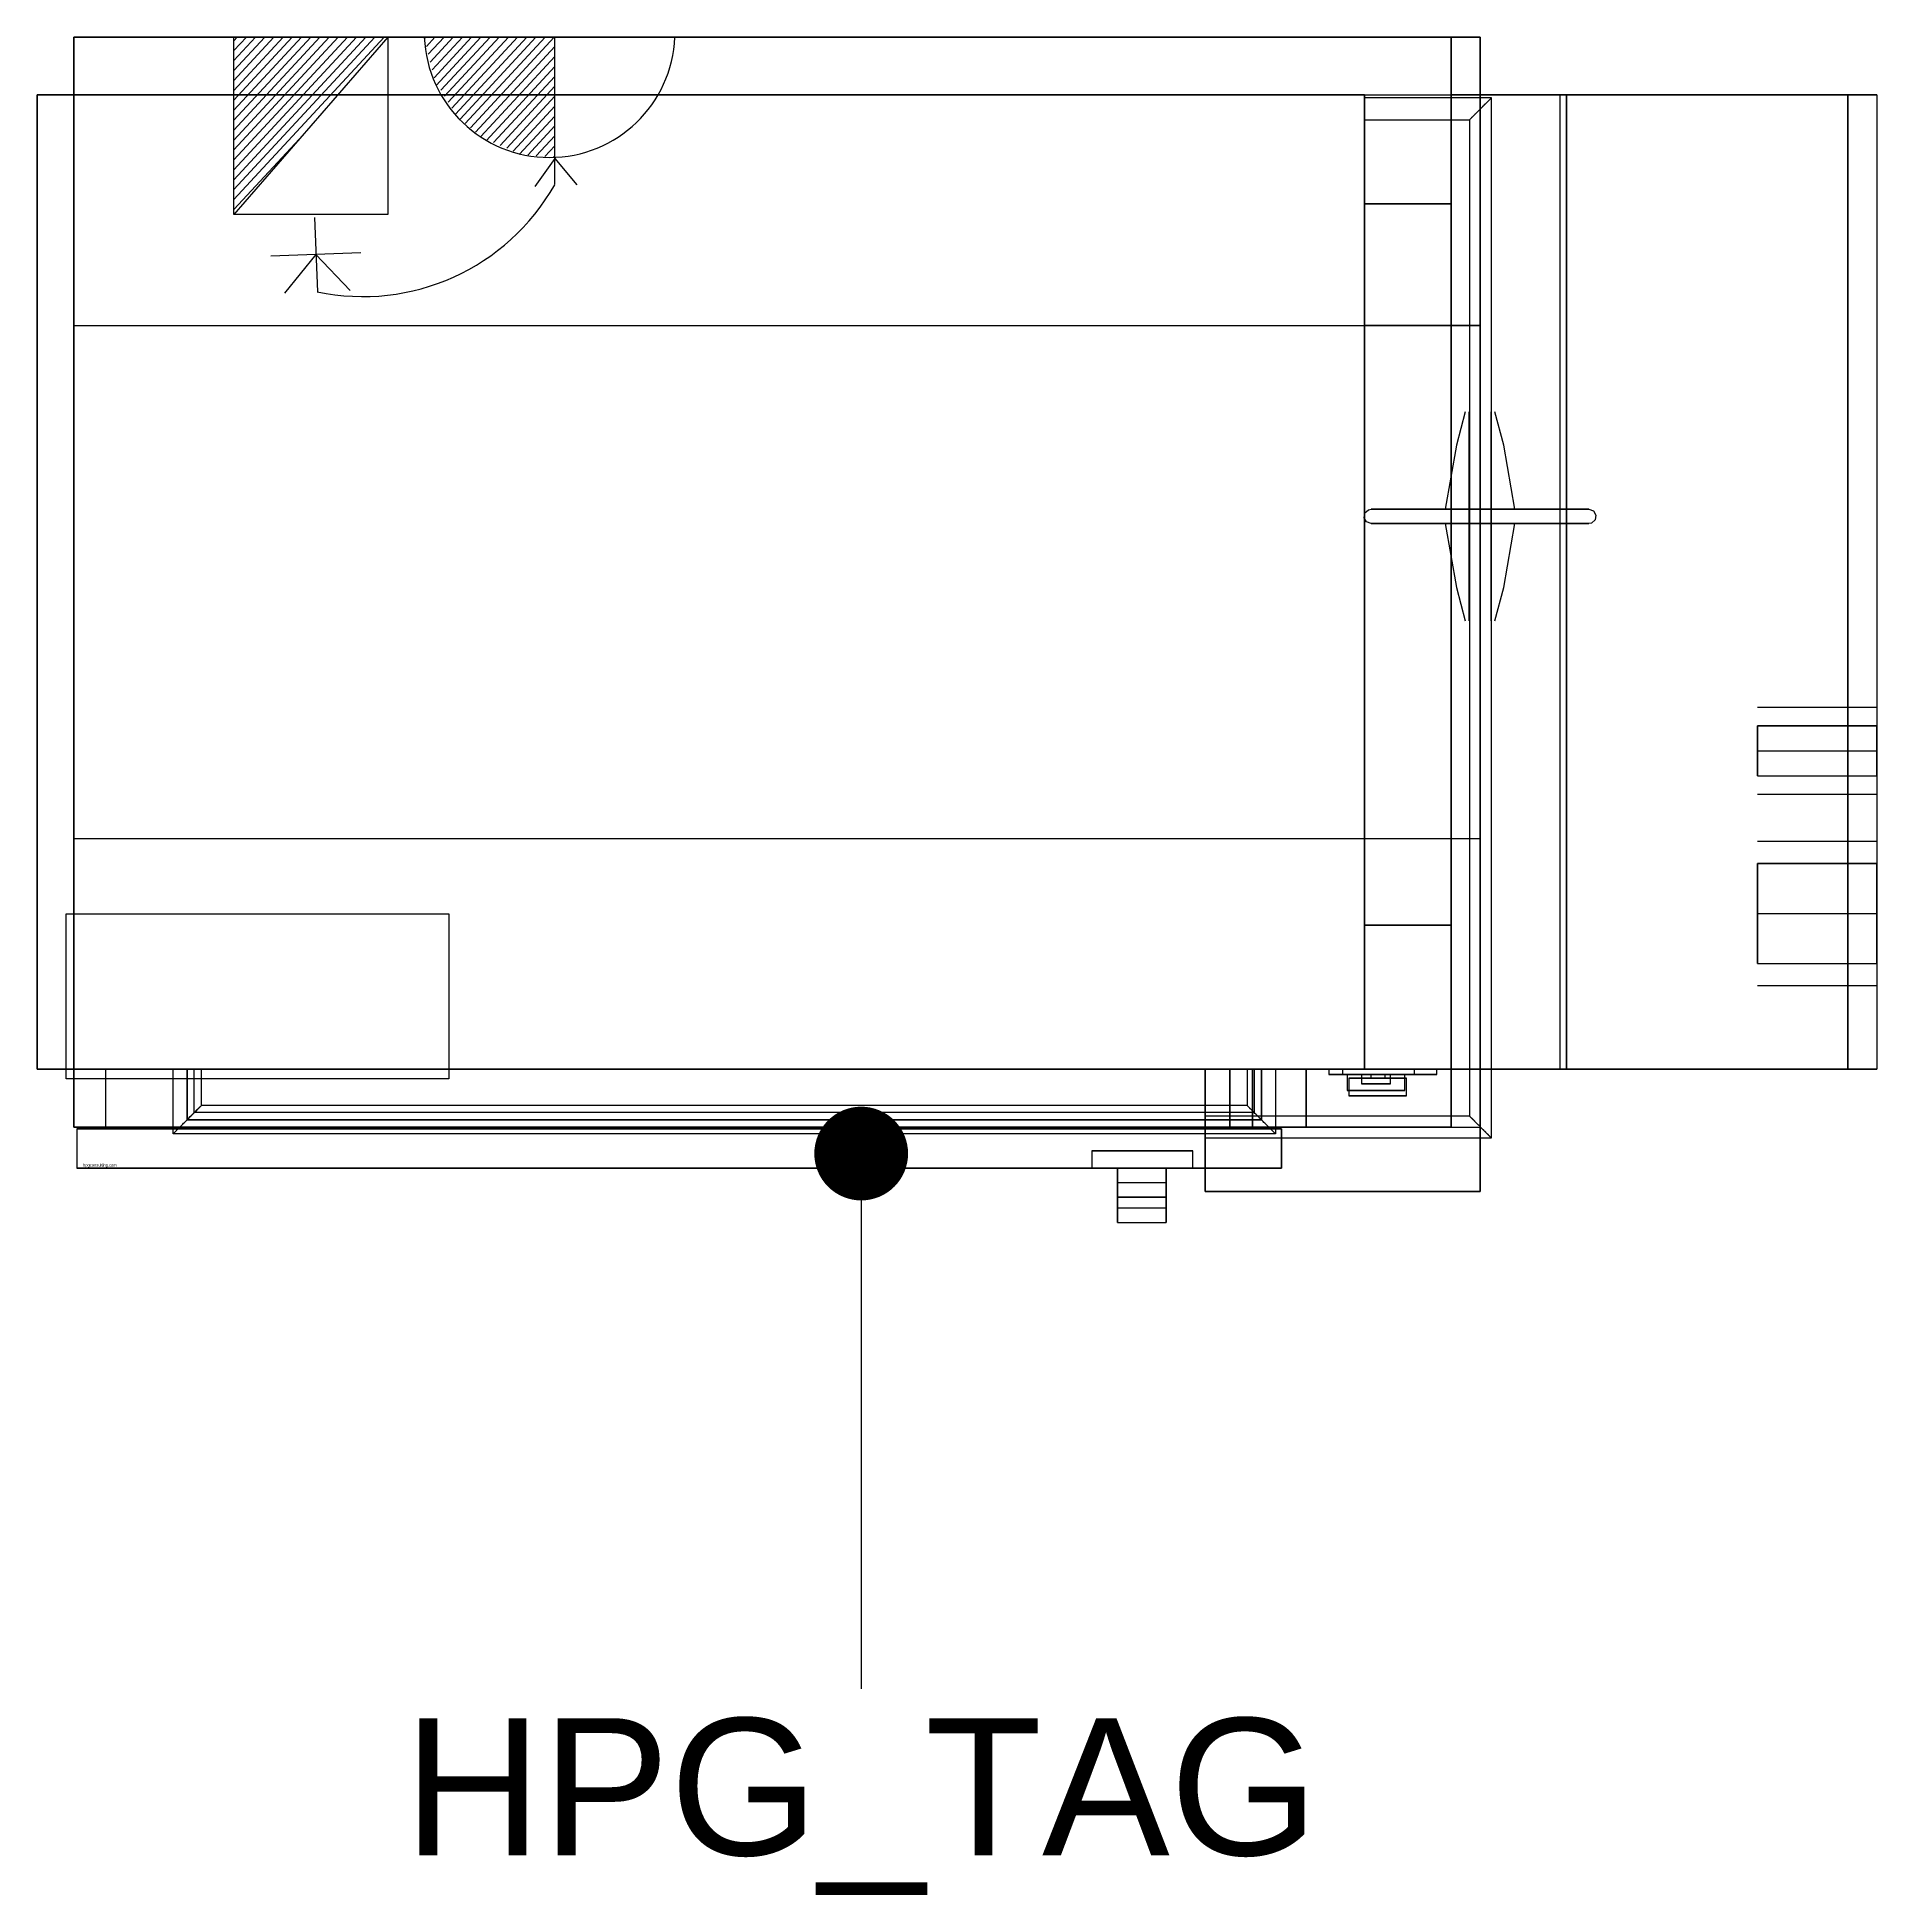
# Model space of a CAD drawing. Header units: millimetres. Extents: x 0 to 1275, y -1288 to 0.
import ezdxf
from ezdxf.enums import TextEntityAlignment as Align

# ---------------------------------------------------------------- set-up
doc = ezdxf.new("R2010")
doc.units = ezdxf.units.MM
doc.header["$LTSCALE"] = 1000
doc.header["$MEASUREMENT"] = 0
doc.linetypes.add('1', pattern=[0])
doc.layers.get('0').update_dxf_attribs({"linetype": '1'})
doc.layers.add('HPG Electrical', color=7, linetype='Continuous', true_color=0x0097b5)
doc.layers.add('HPG Equipment', color=20, linetype='Continuous')
doc.layers.add('HPG Equipment Code', color=130, linetype='Continuous')
doc.styles.add('ARIAL', font='arial.ttf')
doc.dimstyles.new('DIM-100', dxfattribs={"dimtxt": 125, "dimasz": 66, "dimexe": 1, "dimexo": 0, "dimgap": 0, "dimtad": 0, "dimtih": 1, "dimtoh": 1, "dimdec": 0, "dimrnd": 10, "dimzin": 3, "dimdsep": 46, "dimtxsty": 'ARIAL', "dimblk": 'OBLIQUE', "dimcen": 1, "dimdle": 1, "dimclrd": 256, "dimclre": 256, "dimclrt": 256, "dimazin": 0, "dimtfac": 1, "dimtdec": 0, "dimtofl": 0, "dimtmove": 0, "dimatfit": 3, "dimldrblk": 'OPEN', "dimfxl": 1, "dimtfill": 1, "dimtolj": 1, "dimtzin": 0, "dimarcsym": 0})

# ---------------------------------------------------------------- blocks, each defined once
blk = doc.blocks.new('_Oblique')
at = {"color": 0, "linetype": 'ByBlock', "lineweight": -2}
blk.add_line((-0.5, -0.5), (0.5, 0.5), dxfattribs=at)
blk = doc.blocks.new('A$C59D666D6')
at = {"layer": 'HPG Electrical'}
h = blk.add_hatch(dxfattribs=at)
h.set_pattern_fill('ANSI31', color=256, scale=56.502556, angle=722.2607, style=0)
h.set_pattern_definition([(47.260734, (-49574.94, -11972.2184), (-5.1872854, 4.7932755), [])])
h.paths.add_polyline_path([(175, 0), (336.1, 185.9), (336.1, 0)])
h = blk.add_hatch(dxfattribs=at)
h.set_pattern_fill('ANSI31', color=256, scale=56.502556, angle=722.2607, style=0)
h.set_pattern_definition([(47.260734, (-49816.5425, -12509.0525), (-5.1872854, 4.7932755), [])])
edge = h.paths.add_edge_path()
edge.add_line((0, 0), (0, 126))
edge.add_line((0, 126), (39.1, 122.9))
edge.add_line((38.9, 121.3), (70.7, 107.7))
edge.add_line((71.6, 108.8), (101.8, 83.9))
edge.add_line((101.8, 83.9), (121.1, 52.6))
edge.add_line((123.8, 53.2), (136.7, 0.7))
edge.add_line((136.7, 0), (0, 0))
for p, q in [((250.2, 227.9), (214.3, 265.5)), ((250.2, 227.9), (283.1, 268.2)), ((0, 127.1), (20.9, 156.7)), ((0, 127.1), (-23.2, 154.9)), ((0, 154.6), (0, 0)), ((175, 0), (-175, 0))]:
    blk.add_line(p, q, dxfattribs=at)
for points in [[(251.8, 188.9), (248.7, 266.8)], [(203, 226), (297.5, 229.7)], [(175, 0), (175, 185.9), (336.1, 185.9), (336.1, 0), (175, 0), (336.1, 185.9)], [(175, 0), (336.1, 185.9), (336.1, 0), (175, 0)]]:
    blk.add_lwpolyline(points, dxfattribs=at)
for centre, radius, start, end in [((200.8, 41.3), 230.6, 77.9966, 150.5464), ((5.4, -5.3), 131.4, 2.3079, 177.6921)]:
    blk.add_arc(centre, radius, start, end, dxfattribs=at)

msp = doc.modelspace()

# ---------------------------------------------------------------- linework, layer by layer
at = {"layer": 'HPG Equipment'}
for p, q in [((25.5, 0), (25.5, -200)), ((25.5, -755.6), (25.5, 0)), ((1000, 0), (25.5, 0)), ((25.5, 0), (1000, 0)), ((980, 0), (25.5, 0)), ((25.5, 0), (25.5, -755.6)), ((25.5, -755.6), (25.5, 0)), ((25.5, 0), (980, 0)), ((980, -755.6), (980, 0)), ((980, 0), (980, -755.6)), ((1000, 0), (1000, -755.6)), ((1000, -200), (1000, 0)), ((920, -40), (0, -40)), ((0, -40), (0, -715.6)), ((0, -715.6), (0, -40)), ((0, -40), (920, -40)), ((0, -40), (0, -40)), ((25.5, -200), (25.5, -40)), ((25.5, -40), (25.5, -715.6)), ((25.5, -40), (1000, -40)), ((25.5, -40), (1000, -40)), ((920, -200), (920, -40)), ((920, -40), (920, -200)), ((920, -40), (920, -40)), ((1007.9, -42.1), (920, -42.1)), ((920, -57.3), (920, -42.1)), ((920, -42.1), (920, -57.3)), ((1060, -40), (980, -40)), ((980, -40), (980, -40)), ((980, -40), (1060, -40)), ((980, -40), (980, -715.6)), ((980, -40), (980, -715.6)), ((1000, -715.6), (1000, -40)), ((1000, -40), (1000, -200)), ((1055.2, -40), (1000, -40)), ((1000, -40), (1000, -40)), ((1000, -40), (1055.2, -40)), ((1000, -40), (1000, -715.6)), ((1000, -40), (1000, -715.6)), ((1000, -40), (1055.2, -40)), ((1055.2, -40), (1000, -40)), ((1000, -40), (1000, -40)), ((1000, -715.6), (1000, -40)), ((1000, -40), (1000, -715.6)), ((1007.9, -763.2), (1007.9, -42.1)), ((1255, -40), (1055.2, -40)), ((1055.2, -40), (1255, -40)), ((1055.2, -40), (1055.2, -715.6)), ((1055.2, -40), (1055.2, -715.6)), ((1055.2, -40), (1255, -40)), ((1255, -40), (1055.2, -40)), ((1055.2, -40), (1055.2, -715.6)), ((1055.2, -40), (1055.2, -715.6)), ((1060, -40), (1275, -40)), ((1275, -40), (1060, -40)), ((1060, -715.6), (1060, -40)), ((1060, -40), (1060, -715.6)), ((1255, -715.6), (1255, -40)), ((1255, -40), (1255, -715.6)), ((1255, -40), (1255, -715.6)), ((1255, -40), (1255, -715.6)), ((1275, -40), (1275, -715.6)), ((1275, -40), (1275, -715.6)), ((920, -57.3), (992.7, -57.3)), ((992.7, -57.3), (992.7, -748)), ((920, -615.6), (920, -115.6)), ((920, -115.6), (980, -115.6)), ((980, -115.6), (920, -115.6)), ((920, -115.6), (920, -615.6)), ((920, -115.6), (920, -115.6)), ((980, -115.6), (980, -200)), ((980, -200), (980, -115.6)), ((980, -115.6), (980, -115.6)), ((25.5, -200), (1000, -200)), ((25.5, -200), (1000, -200)), ((980, -200), (920, -200)), ((920, -200), (980, -200)), ((920, -200), (920, -200)), ((1000, -200), (920, -200)), ((920, -200), (920, -715.6)), ((920, -715.6), (920, -200)), ((920, -200), (1000, -200)), ((1000, -200), (920, -200)), ((920, -200), (920, -715.6)), ((920, -715.6), (920, -200)), ((920, -200), (1000, -200)), ((980, -200), (980, -200)), ((1000, -800.3), (1000, -200)), ((1000, -200), (1000, -800.3)), ((1000, -800.3), (1000, -200)), ((1000, -200), (1000, -800.3)), ((989.8, -259.8), (983.6, -282.9)), ((992.2, -259.8), (992.2, -404.6)), ((1007.8, -404.6), (1007.8, -259.8)), ((1016.4, -282.9), (1010.2, -259.8)), ((983.6, -282.9), (975.8, -327.2)), ((1024.2, -327.2), (1016.4, -282.9)), ((919.7, -333.2), (920.2, -329.8)), ((921.4, -336.1), (919.7, -333.2)), ((920.2, -329.8), (922.7, -327.6)), ((922.7, -327.6), (924.6, -327.2)), ((924.6, -327.2), (925.8, -327.2)), ((925.4, -327.2), (924.6, -327.2)), ((928.6, -327.2), (925.4, -327.2)), ((925.8, -327.2), (929.3, -327.2)), ((934, -327.2), (928.6, -327.2)), ((929.3, -327.2), (935, -327.2)), ((941.5, -327.2), (934, -327.2)), ((935, -327.2), (942.8, -327.2)), ((950.8, -327.2), (941.5, -327.2)), ((942.8, -327.2), (952.4, -327.2)), ((961.7, -327.2), (950.8, -327.2)), ((952.4, -327.2), (963.5, -327.2)), ((973.8, -327.2), (961.7, -327.2)), ((963.5, -327.2), (975.8, -327.2)), ((986.7, -327.2), (973.8, -327.2)), ((975.8, -327.2), (988.8, -327.2)), ((1000, -327.2), (986.7, -327.2)), ((988.8, -327.2), (1000, -327.2)), ((1011.2, -327.2), (1000, -327.2)), ((1000, -327.2), (1013.3, -327.2)), ((1024.2, -327.2), (1011.2, -327.2)), ((1013.3, -327.2), (1026.2, -327.2)), ((1036.5, -327.2), (1024.2, -327.2)), ((1026.2, -327.2), (1038.3, -327.2)), ((1047.6, -327.2), (1036.5, -327.2)), ((1038.3, -327.2), (1049.2, -327.2)), ((1057.2, -327.2), (1047.6, -327.2)), ((1049.2, -327.2), (1058.5, -327.2)), ((1065, -327.2), (1057.2, -327.2)), ((1058.5, -327.2), (1066, -327.2)), ((1070.7, -327.2), (1065, -327.2)), ((1066, -327.2), (1071.4, -327.2)), ((1074.2, -327.2), (1070.7, -327.2)), ((1071.4, -327.2), (1074.6, -327.2)), ((1075.4, -327.2), (1074.2, -327.2)), ((1074.6, -327.2), (1075.4, -327.2)), ((1075.4, -327.2), (1078.6, -328.4)), ((1079.8, -334.6), (1077.3, -336.9)), ((1078.6, -328.4), (1080.3, -331.3)), ((1080.3, -331.3), (1079.8, -334.6)), ((924.6, -337.2), (921.4, -336.1)), ((924.6, -337.2), (925.8, -337.2)), ((925.4, -337.2), (924.6, -337.2)), ((928.6, -337.2), (925.4, -337.2)), ((925.8, -337.2), (929.3, -337.2)), ((934, -337.2), (928.6, -337.2)), ((929.3, -337.2), (935, -337.2)), ((941.5, -337.2), (934, -337.2)), ((935, -337.2), (942.8, -337.2)), ((950.8, -337.2), (941.5, -337.2)), ((942.8, -337.2), (952.4, -337.2)), ((961.7, -337.2), (950.8, -337.2)), ((952.4, -337.2), (963.5, -337.2)), ((973.8, -337.2), (961.7, -337.2)), ((963.5, -337.2), (975.8, -337.2)), ((986.7, -337.2), (973.8, -337.2)), ((975.8, -337.2), (983.6, -381.5)), ((975.8, -337.2), (988.8, -337.2)), ((1000, -337.2), (986.7, -337.2)), ((988.8, -337.2), (1000, -337.2)), ((1011.2, -337.2), (1000, -337.2)), ((1000, -337.2), (1013.3, -337.2)), ((1024.2, -337.2), (1011.2, -337.2)), ((1013.3, -337.2), (1026.2, -337.2)), ((1016.4, -381.5), (1024.2, -337.2)), ((1036.5, -337.2), (1024.2, -337.2)), ((1026.2, -337.2), (1038.3, -337.2)), ((1047.6, -337.2), (1036.5, -337.2)), ((1038.3, -337.2), (1049.2, -337.2)), ((1057.2, -337.2), (1047.6, -337.2)), ((1049.2, -337.2), (1058.5, -337.2)), ((1065, -337.2), (1057.2, -337.2)), ((1058.5, -337.2), (1066, -337.2)), ((1070.7, -337.2), (1065, -337.2)), ((1066, -337.2), (1071.4, -337.2)), ((1074.2, -337.2), (1070.7, -337.2)), ((1071.4, -337.2), (1074.6, -337.2)), ((1075.4, -337.2), (1074.2, -337.2)), ((1074.6, -337.2), (1075.4, -337.2)), ((1077.3, -336.9), (1075.4, -337.2)), ((983.6, -381.5), (989.8, -404.6)), ((1010.2, -404.6), (1016.4, -381.5)), ((1255, -464.8), (1192.3, -464.8)), ((1275, -464.8), (1255, -464.8)), ((1192.3, -477.5), (1192.3, -477.5)), ((1192.3, -477.5), (1192.3, -494.8)), ((1192.3, -494.8), (1192.3, -477.5)), ((1255, -477.5), (1192.3, -477.5)), ((1192.3, -477.5), (1255, -477.5)), ((1255, -494.8), (1255, -477.5)), ((1255, -477.5), (1255, -477.5)), ((1255, -477.5), (1255, -494.8)), ((1275, -477.5), (1255, -477.5)), ((1255, -477.5), (1275, -477.5)), ((1255, -477.5), (1255, -494.8)), ((1255, -494.8), (1255, -477.5)), ((1255, -477.5), (1255, -477.5)), ((1275, -477.5), (1275, -494.8)), ((1275, -494.8), (1275, -477.5)), ((1275, -477.5), (1275, -477.5)), ((1192.3, -494.8), (1192.3, -494.8)), ((1192.3, -494.8), (1192.3, -494.8)), ((1192.3, -494.8), (1192.3, -512.1)), ((1192.3, -512.1), (1192.3, -494.8)), ((1192.3, -494.8), (1255, -494.8)), ((1192.3, -494.8), (1255, -494.8)), ((1255, -494.8), (1255, -494.8)), ((1255, -494.8), (1255, -494.8)), ((1255, -494.8), (1255, -512.1)), ((1255, -512.1), (1255, -494.8)), ((1255, -494.8), (1275, -494.8)), ((1255, -494.8), (1275, -494.8)), ((1255, -494.8), (1255, -494.8)), ((1255, -494.8), (1255, -494.8)), ((1255, -494.8), (1255, -512.1)), ((1255, -512.1), (1255, -494.8)), ((1275, -494.8), (1275, -494.8)), ((1275, -494.8), (1275, -494.8)), ((1275, -494.8), (1275, -512.1)), ((1275, -512.1), (1275, -494.8)), ((1192.3, -512.1), (1192.3, -512.1)), ((1192.3, -512.1), (1255, -512.1)), ((1192.3, -512.1), (1255, -512.1)), ((1255, -512.1), (1255, -512.1)), ((1255, -512.1), (1275, -512.1)), ((1255, -512.1), (1275, -512.1)), ((1255, -512.1), (1255, -512.1)), ((1275, -512.1), (1275, -512.1)), ((1192.3, -524.8), (1255, -524.8)), ((1255, -524.8), (1275, -524.8)), ((25.5, -715.6), (25.5, -555.6)), ((25.5, -555.6), (25.5, -755.6)), ((25.5, -555.6), (1000, -555.6)), ((25.5, -555.6), (1000, -555.6)), ((1000, -755.6), (1000, -555.6)), ((1000, -555.6), (1000, -715.6)), ((1255, -557.6), (1192.3, -557.6)), ((1275, -557.6), (1255, -557.6)), ((1192.3, -573), (1192.3, -573)), ((1192.3, -573), (1192.3, -607.6)), ((1192.3, -607.6), (1192.3, -573)), ((1255, -573), (1192.3, -573)), ((1192.3, -573), (1255, -573)), ((1255, -607.6), (1255, -573)), ((1255, -573), (1255, -573)), ((1255, -573), (1255, -607.6)), ((1275, -573), (1255, -573)), ((1255, -573), (1275, -573)), ((1255, -573), (1255, -607.6)), ((1255, -607.6), (1255, -573)), ((1255, -573), (1255, -573)), ((1275, -573), (1275, -607.6)), ((1275, -607.6), (1275, -573)), ((1275, -573), (1275, -573)), ((20.2, -722.2), (20.2, -607.9)), ((20.2, -607.9), (285.4, -607.9)), ((285.4, -607.9), (285.4, -722.2)), ((980, -615.6), (920, -615.6)), ((920, -615.6), (980, -615.6)), ((980, -715.6), (980, -615.6)), ((980, -615.6), (980, -715.6)), ((980, -615.6), (980, -615.6)), ((1192.3, -607.6), (1192.3, -607.6)), ((1192.3, -607.6), (1192.3, -607.6)), ((1192.3, -607.6), (1192.3, -642.3)), ((1192.3, -642.3), (1192.3, -607.6)), ((1192.3, -607.6), (1255, -607.6)), ((1192.3, -607.6), (1255, -607.6)), ((1255, -607.6), (1255, -607.6)), ((1255, -607.6), (1255, -607.6)), ((1255, -607.6), (1255, -642.3)), ((1255, -642.3), (1255, -607.6)), ((1255, -607.6), (1275, -607.6)), ((1255, -607.6), (1275, -607.6)), ((1255, -607.6), (1255, -607.6)), ((1255, -607.6), (1255, -607.6)), ((1255, -607.6), (1255, -642.3)), ((1255, -642.3), (1255, -607.6)), ((1275, -607.6), (1275, -607.6)), ((1275, -607.6), (1275, -607.6)), ((1275, -607.6), (1275, -642.3)), ((1275, -642.3), (1275, -607.6)), ((1192.3, -642.3), (1192.3, -642.3)), ((1192.3, -642.3), (1255, -642.3)), ((1192.3, -642.3), (1255, -642.3)), ((1255, -642.3), (1255, -642.3)), ((1255, -642.3), (1275, -642.3)), ((1255, -642.3), (1275, -642.3)), ((1255, -642.3), (1255, -642.3)), ((1275, -642.3), (1275, -642.3)), ((1192.3, -657.6), (1255, -657.6)), ((1255, -657.6), (1275, -657.6)), ((0, -715.6), (980, -715.6)), ((980, -715.6), (0, -715.6)), ((0, -715.6), (0, -715.6)), ((25.5, -715.6), (1000, -715.6)), ((25.5, -715.6), (1000, -715.6)), ((842.4, -715.6), (47.4, -715.6)), ((47.4, -715.6), (47.4, -715.6)), ((47.4, -715.6), (842.4, -715.6)), ((47.4, -715.6), (47.4, -756.8)), ((47.4, -715.6), (47.4, -756.8)), ((103.9, -715.6), (94.2, -715.6)), ((94.2, -715.6), (98.9, -715.6)), ((94.2, -760.3), (94.2, -715.6)), ((98.9, -715.6), (108.9, -715.6)), ((113.9, -715.6), (103.9, -715.6)), ((108.9, -715.6), (104, -715.6)), ((104, -715.6), (113.9, -715.6)), ((104, -715.6), (104, -750.6)), ((104, -750.6), (104, -715.6)), ((108.9, -745.6), (108.9, -715.6)), ((108.9, -745.6), (108.9, -715.6)), ((113.9, -740.6), (113.9, -715.6)), ((809.5, -715.6), (809.5, -800.3)), ((920, -715.6), (809.5, -715.6)), ((809.5, -715.6), (920, -715.6)), ((809.5, -800.3), (809.5, -715.6)), ((920, -715.6), (809.5, -715.6)), ((809.5, -715.6), (809.5, -800.3)), ((809.5, -800.3), (809.5, -715.6)), ((809.5, -715.6), (920, -715.6)), ((879.5, -715.6), (826.5, -715.6)), ((826.5, -715.6), (826.5, -755.6)), ((826.5, -755.6), (826.5, -715.6)), ((826.5, -715.6), (879.5, -715.6)), ((838.5, -715.6), (838.5, -740.6)), ((848.5, -715.6), (838.5, -715.6)), ((838.5, -715.6), (848.5, -715.6)), ((842.4, -715.6), (842.4, -715.6)), ((842.4, -756.8), (842.4, -715.6)), ((842.4, -715.6), (842.4, -756.8)), ((843.5, -715.6), (843.5, -745.6)), ((848.5, -715.6), (843.5, -715.6)), ((843.5, -715.6), (853.5, -715.6)), ((843.5, -715.6), (843.5, -745.6)), ((848.5, -715.6), (858.2, -715.6)), ((848.5, -750.6), (848.5, -715.6)), ((848.5, -715.6), (848.5, -750.6)), ((853.5, -715.6), (858.2, -715.6)), ((858.2, -715.6), (858.2, -760.3)), ((879.5, -755.6), (879.5, -715.6)), ((879.5, -715.6), (879.5, -755.6)), ((895.1, -715.6), (895.1, -719.1)), ((905.1, -715.6), (895.1, -715.6)), ((895.1, -715.6), (905.1, -715.6)), ((905.1, -719.1), (895.1, -719.1)), ((895.1, -719.1), (905.1, -719.1)), ((904.6, -715.6), (904.6, -719.1)), ((954.6, -715.6), (904.6, -715.6)), ((904.6, -715.6), (954.6, -715.6)), ((954.6, -719.1), (904.6, -719.1)), ((904.6, -719.1), (954.6, -719.1)), ((960.1, -715.6), (905.1, -715.6)), ((905.1, -715.6), (960.1, -715.6)), ((960.1, -719.1), (905.1, -719.1)), ((905.1, -719.1), (960.1, -719.1)), ((907.9, -719.1), (907.9, -730.2)), ((947.9, -719.1), (907.9, -719.1)), ((907.9, -719.1), (947.9, -719.1)), ((917.9, -719.1), (917.9, -725.7)), ((937.9, -719.1), (917.9, -719.1)), ((917.9, -719.1), (937.9, -719.1)), ((924.3, -719.1), (924.3, -721.8)), ((934.3, -719.1), (924.3, -719.1)), ((924.3, -719.1), (934.3, -719.1)), ((934.3, -721.8), (934.3, -719.1)), ((937.9, -725.7), (937.9, -719.1)), ((947.9, -730.2), (947.9, -719.1)), ((954.6, -719.1), (954.6, -715.6)), ((960.1, -715.6), (970.1, -715.6)), ((970.1, -715.6), (960.1, -715.6)), ((960.1, -719.1), (970.1, -719.1)), ((970.1, -719.1), (960.1, -719.1)), ((970.1, -719.1), (970.1, -715.6)), ((980, -715.6), (980, -715.6)), ((1060, -715.6), (980, -715.6)), ((980, -715.6), (980, -715.6)), ((980, -715.6), (1060, -715.6)), ((1055.2, -715.6), (1000, -715.6)), ((1000, -715.6), (1000, -715.6)), ((1000, -715.6), (1055.2, -715.6)), ((1000, -715.6), (1000, -715.6)), ((1000, -715.6), (1055.2, -715.6)), ((1055.2, -715.6), (1000, -715.6)), ((1255, -715.6), (1055.2, -715.6)), ((1055.2, -715.6), (1255, -715.6)), ((1055.2, -715.6), (1255, -715.6)), ((1255, -715.6), (1055.2, -715.6)), ((1060, -715.6), (1275, -715.6)), ((1275, -715.6), (1060, -715.6)), ((1255, -715.6), (1255, -715.6)), ((1255, -715.6), (1255, -715.6)), ((1275, -715.6), (1275, -715.6)), ((285.4, -722.2), (20.2, -722.2)), ((947.9, -730.2), (907.9, -730.2)), ((907.9, -730.2), (947.9, -730.2)), ((909.1, -721.8), (909.1, -734.1)), ((949.1, -721.8), (909.1, -721.8)), ((909.1, -721.8), (949.1, -721.8)), ((937.9, -725.7), (917.9, -725.7)), ((917.9, -725.7), (937.9, -725.7)), ((934.3, -721.8), (924.3, -721.8)), ((924.3, -721.8), (934.3, -721.8)), ((949.1, -734.1), (949.1, -721.8)), ((843.5, -745.6), (108.9, -745.6)), ((843.5, -745.6), (108.9, -745.6)), ((838.5, -740.6), (113.9, -740.6)), ((949.1, -734.1), (909.1, -734.1)), ((909.1, -734.1), (949.1, -734.1)), ((25.5, -755.6), (1000, -755.6)), ((25.5, -755.6), (1000, -755.6)), ((25.5, -755.6), (980, -755.6)), ((980, -755.6), (25.5, -755.6)), ((862.4, -756.8), (27.4, -756.8)), ((27.4, -756.8), (27.4, -756.8)), ((27.4, -756.8), (862.4, -756.8)), ((27.4, -756.8), (27.4, -784.2)), ((27.4, -756.8), (27.4, -784.2)), ((842.4, -756.8), (47.4, -756.8)), ((47.4, -756.8), (47.4, -756.8)), ((47.4, -756.8), (842.4, -756.8)), ((152.7, -755.6), (78.9, -755.6)), ((78.9, -755.6), (163.9, -755.6)), ((78.9, -755.6), (78.9, -756.2)), ((78.9, -755.6), (78.9, -756.2)), ((163.9, -756.2), (78.9, -756.2)), ((78.9, -756.2), (152.7, -756.2)), ((104, -750.6), (848.5, -750.6)), ((848.5, -750.6), (104, -750.6)), ((202.7, -755.6), (152.7, -755.6)), ((152.7, -755.6), (152.7, -756.2)), ((152.7, -755.6), (152.7, -756.2)), ((152.7, -756.2), (202.7, -756.2)), ((163.9, -755.6), (202.7, -755.6)), ((163.9, -756.2), (163.9, -755.6)), ((163.9, -755.6), (163.9, -756.2)), ((202.7, -756.2), (163.9, -756.2)), ((202.7, -755.6), (202.7, -756.2)), ((202.7, -755.6), (202.7, -756.2)), ((992.7, -748), (809.5, -748)), ((809.5, -748), (809.5, -763.2)), ((809.5, -763.2), (809.5, -748)), ((826.5, -755.6), (879.5, -755.6)), ((879.5, -755.6), (826.5, -755.6)), ((842.4, -756.8), (842.4, -756.8)), ((862.4, -756.8), (862.4, -756.8)), ((862.4, -784.2), (862.4, -756.8)), ((862.4, -756.8), (862.4, -784.2)), ((858.2, -760.3), (94.2, -760.3)), ((731, -772.2), (731, -784.2)), ((741, -772.2), (731, -772.2)), ((731, -772.2), (731, -772.2)), ((731, -772.2), (741, -772.2)), ((791, -772.2), (741, -772.2)), ((741, -772.2), (791, -772.2)), ((791, -772.2), (801, -772.2)), ((801, -772.2), (791, -772.2)), ((801, -784.2), (801, -772.2)), ((801, -772.2), (801, -772.2)), ((809.5, -763.2), (1007.9, -763.2)), ((862.4, -784.2), (27.4, -784.2)), ((27.4, -784.2), (27.4, -784.2)), ((27.4, -784.2), (862.4, -784.2)), ((741, -784.2), (731, -784.2)), ((731, -784.2), (731, -784.2)), ((731, -784.2), (741, -784.2)), ((791, -784.2), (741, -784.2)), ((741, -784.2), (791, -784.2)), ((748.7, -804.2), (748.7, -784.2)), ((748.7, -784.2), (748.7, -794.2)), ((748.7, -794.2), (748.7, -784.2)), ((748.7, -784.2), (748.7, -804.2)), ((782.5, -784.2), (748.7, -784.2)), ((782.5, -784.2), (748.7, -784.2)), ((782.5, -784.2), (748.7, -784.2)), ((782.5, -784.2), (748.7, -784.2)), ((782.5, -804.2), (782.5, -784.2)), ((782.5, -784.2), (782.5, -794.2)), ((782.5, -794.2), (782.5, -784.2)), ((782.5, -784.2), (782.5, -804.2)), ((791, -784.2), (801, -784.2)), ((801, -784.2), (791, -784.2)), ((801, -784.2), (801, -784.2)), ((862.4, -784.2), (862.4, -784.2)), ((748.7, -794.2), (748.7, -813)), ((748.7, -813), (748.7, -794.2)), ((782.5, -794.2), (748.7, -794.2)), ((782.5, -794.2), (748.7, -794.2)), ((782.5, -794.2), (748.7, -794.2)), ((782.5, -794.2), (748.7, -794.2)), ((782.5, -794.2), (782.5, -813)), ((782.5, -813), (782.5, -794.2)), ((748.7, -804.2), (748.7, -821.7)), ((748.7, -821.7), (748.7, -804.2)), ((748.7, -804.2), (782.5, -804.2)), ((782.5, -804.2), (748.7, -804.2)), ((782.5, -804.2), (748.7, -804.2)), ((782.5, -804.2), (748.7, -804.2)), ((782.5, -804.2), (782.5, -821.7)), ((782.5, -821.7), (782.5, -804.2)), ((809.5, -800.3), (1000, -800.3)), ((1000, -800.3), (809.5, -800.3)), ((809.5, -800.3), (1000, -800.3)), ((1000, -800.3), (809.5, -800.3)), ((748.7, -811.7), (782.5, -811.7)), ((748.7, -821.7), (782.5, -821.7))]:
    msp.add_line(p, q, dxfattribs=at)
for points, knots in [([(992.7, -57.3), (992.7, -57.3), (992.8, -57.2), (993.2, -56.8), (993.7, -56.3), (994.1, -55.9), (994.6, -55.4), (995, -55), (995.6, -54.4), (996.3, -53.7), (996.9, -53.1), (997.4, -52.6), (997.8, -52.2), (998.3, -51.7), (998.8, -51.2), (999.3, -50.7), (999.8, -50.2), (1000.3, -49.7), (1000.8, -49.2), (1001.3, -48.7), (1001.8, -48.2), (1002.3, -47.7), (1002.7, -47.3), (1003.2, -46.8), (1003.7, -46.3), (1004.1, -45.9), (1004.5, -45.5), (1005.1, -44.9), (1005.6, -44.4), (1006, -44), (1006.4, -43.6), (1006.9, -43.1), (1007.3, -42.7), (1007.8, -42.2), (1007.9, -42.1), (1007.9, -42.1)], [0, 0, 0, 0, 0.083333, 0.125, 0.166667, 0.208333, 0.229167, 0.25, 0.291667, 0.333333, 0.354167, 0.375, 0.395833, 0.416667, 0.4375, 0.458333, 0.479167, 0.5, 0.520833, 0.541667, 0.5625, 0.583333, 0.604167, 0.625, 0.645833, 0.666667, 0.6875, 0.708333, 0.75, 0.770833, 0.791667, 0.833333, 0.875, 0.916667, 1, 1, 1, 1]), ([(1007.9, -42.1), (1007.9, -42.1), (1007.8, -42.2), (1007.3, -42.7), (1006.9, -43.1), (1006.4, -43.6), (1006, -44), (1005.6, -44.4), (1004.9, -45.1), (1004.2, -45.8), (1003.7, -46.3), (1003.2, -46.8), (1002.7, -47.3), (1002.3, -47.7), (1001.8, -48.2), (1001.3, -48.7), (1000.8, -49.2), (1000.3, -49.7), (999.8, -50.2), (999.3, -50.7), (998.8, -51.2), (998.3, -51.7), (997.8, -52.2), (997.4, -52.6), (996.9, -53.1), (996.5, -53.5), (996.1, -53.9), (995.5, -54.5), (995, -55), (994.6, -55.4), (994.1, -55.9), (993.7, -56.3), (993.2, -56.8), (992.8, -57.2), (992.7, -57.3), (992.7, -57.3)], [0, 0, 0, 0, 0.083333, 0.125, 0.166667, 0.208333, 0.229167, 0.25, 0.291667, 0.333333, 0.354167, 0.375, 0.395833, 0.416667, 0.4375, 0.458333, 0.479167, 0.5, 0.520833, 0.541667, 0.5625, 0.583333, 0.604167, 0.625, 0.645833, 0.666667, 0.6875, 0.708333, 0.75, 0.770833, 0.791667, 0.833333, 0.875, 0.916667, 1, 1, 1, 1]), ([(98.9, -755.6), (99.8, -754.7), (101.1, -753.4), (102.8, -751.8), (103.8, -750.8), (104.5, -750), (105.2, -749.3), (105.9, -748.7), (106.5, -748.1), (107, -747.5), (107.6, -746.9), (108.2, -746.3), (108.8, -745.8), (108.9, -745.6), (108.9, -745.6)], [0, 0, 0, 0, 0.166667, 0.25, 0.333333, 0.375, 0.416667, 0.5, 0.541667, 0.583333, 0.666667, 0.75, 0.833333, 1, 1, 1, 1]), ([(113.9, -740.6), (113.9, -740.6), (113.8, -740.8), (113.2, -741.3), (112.6, -741.9), (112, -742.5), (111.5, -743.1), (110.9, -743.7), (110, -744.5), (109.1, -745.4), (108.4, -746.2), (107.6, -747), (106.1, -748.4), (104.8, -749.7), (103.9, -750.6)], [0, 0, 0, 0, 0.166667, 0.25, 0.333333, 0.416667, 0.458333, 0.5, 0.583333, 0.666667, 0.708333, 0.75, 0.833333, 1, 1, 1, 1]), ([(104, -750.6), (104.8, -749.7), (106.1, -748.4), (107.8, -746.7), (108.8, -745.8), (109.5, -745), (110.2, -744.3), (110.9, -743.7), (111.5, -743.1), (112, -742.5), (112.6, -741.9), (113.2, -741.3), (113.8, -740.8), (113.9, -740.6), (113.9, -740.6)], [0, 0, 0, 0, 0.166667, 0.25, 0.333333, 0.375, 0.416667, 0.5, 0.541667, 0.583333, 0.666667, 0.75, 0.833333, 1, 1, 1, 1]), ([(108.9, -745.6), (108.9, -745.7), (108.6, -745.9), (108.1, -746.4), (107.6, -746.9), (107.2, -747.3), (106.7, -747.8), (106.2, -748.3), (105.7, -748.9), (104.9, -749.6), (104.4, -750.2), (104, -750.6)], [0, 0, 0, 0, 0.166667, 0.333333, 0.416667, 0.5, 0.583333, 0.666667, 0.75, 0.833333, 1, 1, 1, 1]), ([(848.5, -750.6), (847.6, -749.7), (846.3, -748.4), (844.6, -746.7), (843.6, -745.8), (842.9, -745), (842.2, -744.3), (841.5, -743.7), (841, -743.1), (840.4, -742.5), (839.8, -741.9), (839.2, -741.3), (838.7, -740.8), (838.5, -740.6), (838.5, -740.6)], [0, 0, 0, 0, 0.166667, 0.25, 0.333333, 0.375, 0.416667, 0.5, 0.541667, 0.583333, 0.666667, 0.75, 0.833333, 1, 1, 1, 1]), ([(838.5, -740.6), (838.5, -740.6), (838.7, -740.8), (839.2, -741.3), (839.8, -741.9), (840.4, -742.5), (841, -743.1), (841.6, -743.7), (842.4, -744.5), (843.3, -745.4), (844.1, -746.2), (844.9, -747), (846.3, -748.4), (847.6, -749.7), (848.5, -750.6)], [0, 0, 0, 0, 0.166667, 0.25, 0.333333, 0.416667, 0.458333, 0.5, 0.583333, 0.666667, 0.708333, 0.75, 0.833333, 1, 1, 1, 1]), ([(853.5, -755.6), (852.6, -754.7), (851.3, -753.4), (849.6, -751.8), (848.7, -750.8), (847.9, -750), (847.2, -749.3), (846.6, -748.7), (846, -748.1), (845.4, -747.5), (844.8, -746.9), (844.2, -746.3), (843.7, -745.8), (843.5, -745.6), (843.5, -745.6)], [0, 0, 0, 0, 0.166667, 0.25, 0.333333, 0.375, 0.416667, 0.5, 0.541667, 0.583333, 0.666667, 0.75, 0.833333, 1, 1, 1, 1]), ([(843.5, -745.6), (843.6, -745.7), (843.8, -745.9), (844.3, -746.4), (844.8, -746.9), (845.2, -747.3), (845.7, -747.8), (846.2, -748.3), (846.7, -748.9), (847.5, -749.6), (848.1, -750.2), (848.5, -750.6)], [0, 0, 0, 0, 0.166667, 0.333333, 0.416667, 0.5, 0.583333, 0.666667, 0.75, 0.833333, 1, 1, 1, 1]), ([(94.2, -760.3), (94.5, -760.1), (94.9, -759.6), (95.7, -758.9), (96.3, -758.3), (96.9, -757.6), (97.8, -756.8), (98.5, -756.1), (98.9, -755.6)], [0, 0, 0, 0, 0.25, 0.375, 0.5, 0.625, 0.75, 1, 1, 1, 1]), ([(858.2, -760.3), (857.9, -760.1), (857.5, -759.6), (856.8, -758.9), (856.2, -758.3), (855.5, -757.6), (854.6, -756.8), (854, -756.1), (853.5, -755.6)], [0, 0, 0, 0, 0.25, 0.375, 0.5, 0.625, 0.75, 1, 1, 1, 1]), ([(992.7, -748), (992.7, -748), (992.8, -748.1), (993.2, -748.5), (993.7, -749), (994.1, -749.4), (994.6, -749.9), (995, -750.3), (995.6, -750.9), (996.3, -751.6), (996.9, -752.2), (997.4, -752.7), (997.8, -753.1), (998.3, -753.6), (998.8, -754.1), (999.3, -754.6), (999.8, -755.1), (1000.3, -755.6), (1000.8, -756.1), (1001.3, -756.6), (1001.8, -757.1), (1002.3, -757.6), (1002.7, -758), (1003.2, -758.5), (1003.7, -759), (1004.1, -759.4), (1004.5, -759.8), (1005.1, -760.4), (1005.6, -760.9), (1006, -761.3), (1006.4, -761.8), (1006.9, -762.2), (1007.3, -762.7), (1007.8, -763.1), (1007.9, -763.2), (1007.9, -763.2)], [0, 0, 0, 0, 0.083333, 0.125, 0.166667, 0.208333, 0.229167, 0.25, 0.291667, 0.333333, 0.354167, 0.375, 0.395833, 0.416667, 0.4375, 0.458333, 0.479167, 0.5, 0.520833, 0.541667, 0.5625, 0.583333, 0.604167, 0.625, 0.645833, 0.666667, 0.6875, 0.708333, 0.75, 0.770833, 0.791667, 0.833333, 0.875, 0.916667, 1, 1, 1, 1]), ([(1007.9, -763.2), (1007.9, -763.2), (1007.8, -763.1), (1007.3, -762.7), (1006.9, -762.2), (1006.4, -761.8), (1006, -761.3), (1005.6, -760.9), (1004.9, -760.2), (1004.2, -759.6), (1003.7, -759), (1003.2, -758.5), (1002.7, -758), (1002.3, -757.6), (1001.8, -757.1), (1001.3, -756.6), (1000.8, -756.1), (1000.3, -755.6), (999.8, -755.1), (999.3, -754.6), (998.8, -754.1), (998.3, -753.6), (997.8, -753.1), (997.4, -752.7), (996.9, -752.2), (996.5, -751.8), (996.1, -751.4), (995.5, -750.8), (995, -750.3), (994.6, -749.9), (994.1, -749.4), (993.7, -749), (993.2, -748.5), (992.8, -748.1), (992.7, -748), (992.7, -748)], [0, 0, 0, 0, 0.083333, 0.125, 0.166667, 0.208333, 0.229167, 0.25, 0.291667, 0.333333, 0.354167, 0.375, 0.395833, 0.416667, 0.4375, 0.458333, 0.479167, 0.5, 0.520833, 0.541667, 0.5625, 0.583333, 0.604167, 0.625, 0.645833, 0.666667, 0.6875, 0.708333, 0.75, 0.770833, 0.791667, 0.833333, 0.875, 0.916667, 1, 1, 1, 1])]:
    msp.add_open_spline(points, degree=3, knots=knots, dxfattribs=at)

# ---------------------------------------------------------------- block references
at = {"layer": 'HPG Electrical', "lineweight": 0, "xscale": 0.6614328201711488, "yscale": 0.6614328201711488, "zscale": 0.6614328201711488, "rotation": 180}
msp.add_blockref('A$C59D666D6', (358.7, 0), dxfattribs=at)

# ---------------------------------------------------------------- texts
at = {"layer": 'HPG Equipment', "style": 'ARIAL'}
msp.add_text('hpgconsulting.com', height=2, dxfattribs=at).set_placement((31.8, -783))

# ---------------------------------------------------------------- leaders
at = {"layer": 'HPG Equipment Code', "ltscale": 0.8}
msp.add_leader([(571.1, -774), (571.1, -1213)], dimstyle='DIM-100', override={"dimasz": 65, "dimgap": 0, "dimtad": 0, "dimldrblk": 'Dot'}, dxfattribs=at)

# ---------------------------------------------------------------- next in the draw order: wipeouts: each hides what was drawn before it
at = {"ltscale": 0.8}
msp.add_wipeout([(846, -1209.5), (845.2, -1202.4), (843.7, -1195.4), (841.5, -1188.7), (838.6, -1182.2), (835.1, -1176), (830.9, -1170.3), (826.1, -1165), (820.9, -1160.2), (815.1, -1156), (809, -1152.5), (802.5, -1149.6), (795.7, -1147.4), (788.7, -1145.9), (574.7, -1145.2), (504.6, -1145.2), (353.5, -1145.9), (346.5, -1147.4), (339.8, -1149.6), (333.3, -1152.5), (327.1, -1156), (321.4, -1160.2), (316.1, -1165), (311.3, -1170.3), (307.1, -1176), (303.6, -1182.2), (300.7, -1188.7), (298.5, -1195.4), (297, -1202.4), (296.3, -1209.5), (296.3, -1216.6), (297, -1223.6), (298.5, -1230.6), (300.7, -1237.4), (303.6, -1243.8), (307.1, -1250), (311.3, -1255.8), (316.1, -1261), (321.4, -1265.8), (327.1, -1270), (333.3, -1273.5), (339.8, -1276.4), (346.5, -1278.6), (353.5, -1280.1), (504.6, -1280.8), (574.7, -1280.8), (788.7, -1280.1), (795.7, -1278.6), (802.5, -1276.4), (809, -1273.5), (815.1, -1270), (820.9, -1265.8), (826.1, -1261), (830.9, -1255.8), (835.1, -1250), (838.6, -1243.8), (841.5, -1237.4), (843.7, -1230.6), (845.2, -1223.6), (846, -1216.6)], dxfattribs=at).translate(0, 0, 0).dxf.layer = 'HPG Equipment Code'

# ---------------------------------------------------------------- next in the draw order: texts
at = {"layer": 'HPG Equipment Code', "color": 4, "style": 'ARIAL', "flags": 4}
msp.add_attdef('HPG_TAG', text='HPG-01', height=95, dxfattribs=at).set_placement((571.1, -1213, 0), align=Align.MIDDLE_CENTER)

doc.saveas('drawing.dxf')
